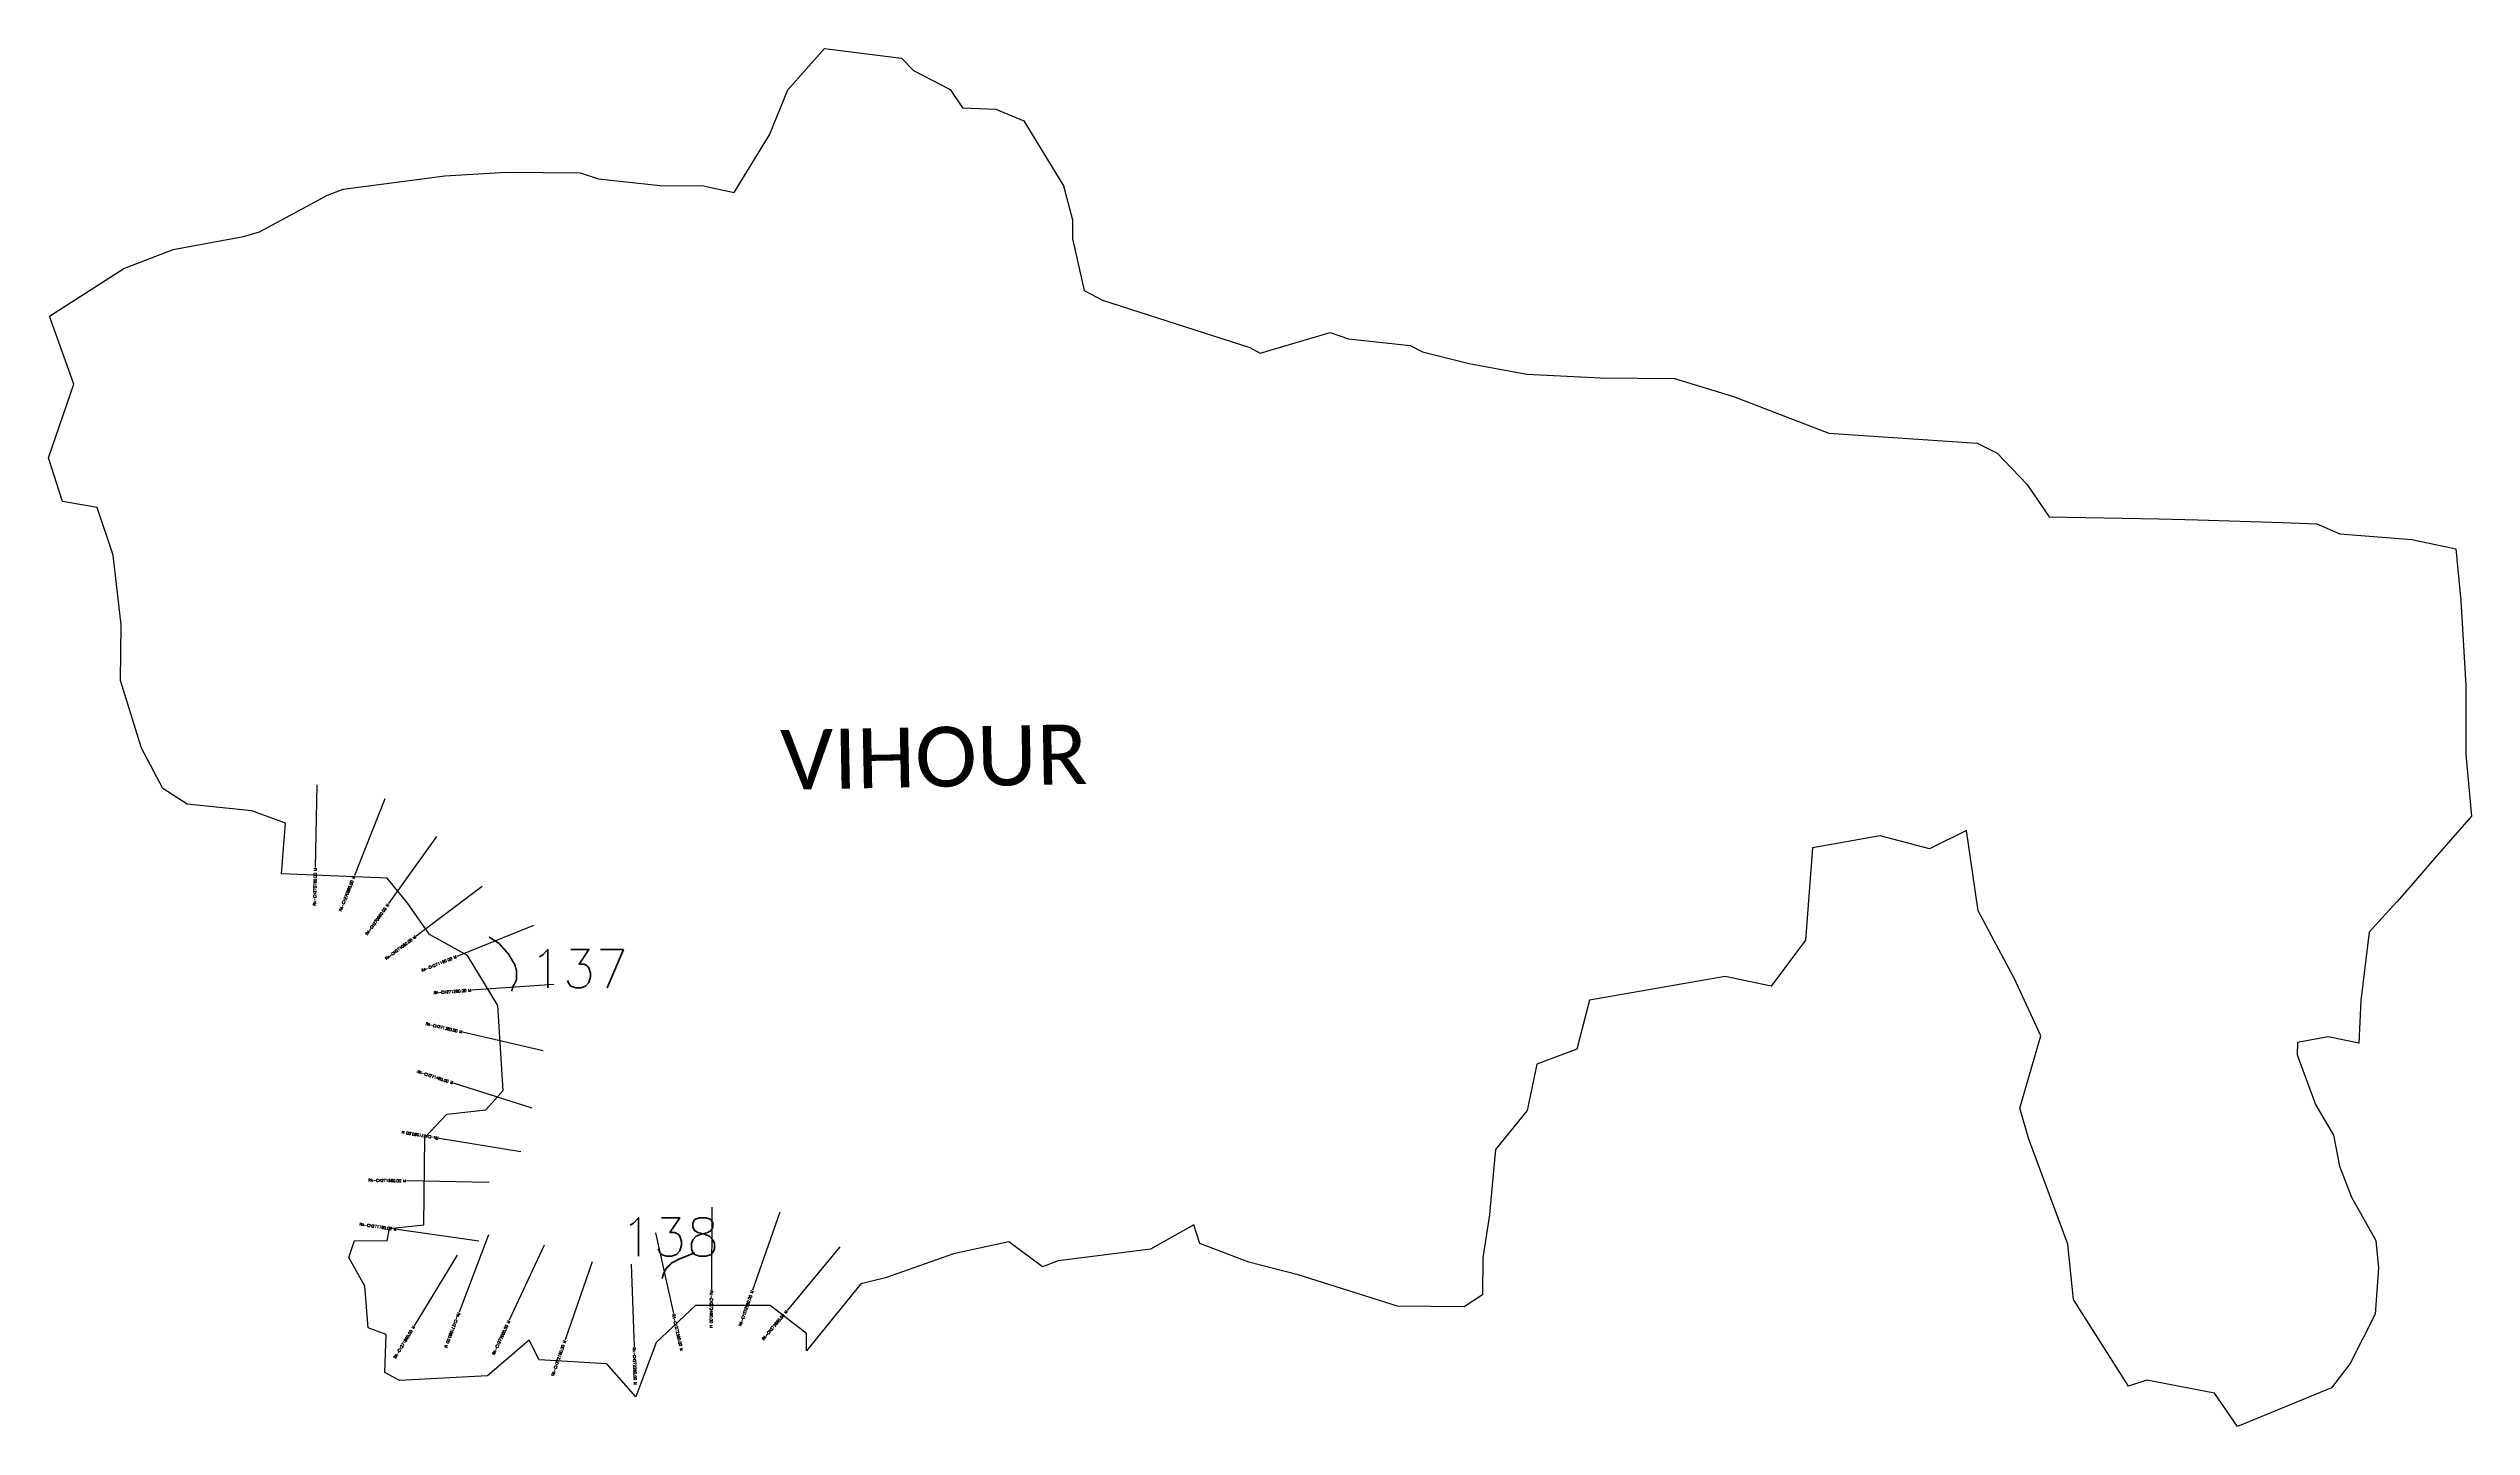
# Model space of a CAD drawing. Header units: metres. Extents: x 281101 to 285503, y 2029220 to 2031723.
import ezdxf
from ezdxf.enums import TextEntityAlignment as Align

# ---------------------------------------------------------------- set-up
doc = ezdxf.new("R2010")
doc.units = ezdxf.units.M
for name, color, linetype in [('CS', 134, 'Continuous'), ('CSMark', 6, 'Continuous'), ('NATURALLY PROTECTED', 3, 'Continuous'), ('VILLAGE NAME', 250, 'Continuous')]:
    doc.layers.add(name, color=color, linetype=linetype)
doc.styles.get("Standard").update_dxf_attribs({"font": 'simplex.shx'})

msp = doc.modelspace()

# ---------------------------------------------------------------- linework, layer by layer
at = {"color": 6, "flags": 128}
msp.add_lwpolyline([(281102.6, 2031236.4), (281237.6, 2031323.3), (281327.3, 2031357.7), (281454.7, 2031381.1), (281484.1, 2031390), (281607.7, 2031456.1), (281635.8, 2031467.1), (281820.4, 2031491.7), (281931.8, 2031498.3), (282066.7, 2031497.2), (282100.1, 2031485.8), (282211.9, 2031473.7), (282290.2, 2031473.1), (282346, 2031461.5), (282410.6, 2031566.1), (282444, 2031647.6), (282510.7, 2031722.7), (282650, 2031705.1), (282672.2, 2031682.6), (282739, 2031648.5), (282761.1, 2031614.7), (282821.6, 2031612.4), (282872.8, 2031591.5), (282944.6, 2031473.5), (282960.8, 2031411.8), (282960.8, 2031377.1), (282982.2, 2031283), (283015.6, 2031266), (283283.4, 2031179.9), (283302.1, 2031169.5), (283429, 2031206.8), (283462.5, 2031195.3), (283574.2, 2031183.2), (283596.5, 2031171.9), (283681.3, 2031151), (283786.3, 2031131.2), (283920.5, 2031124.5), (284054.7, 2031123.5), (284161.8, 2031091), (284335.2, 2031024.4), (284604.7, 2031005.9), (284640.7, 2030988.2), (284694.7, 2030931.6), (284735.1, 2030872), (284934.2, 2030868.9), (285005.5, 2030866.8), (285158.3, 2030862.3), (285221.7, 2030859.4), (285263, 2030841.2), (285393.8, 2030831.1), (285474, 2030814.4), (285483.3, 2030720.6), (285491.9, 2030566.3), (285492.2, 2030440.9), (285502.6, 2030328.9), (285434.8, 2030251.2), (285389.2, 2030198.8), (285367.1, 2030173.4), (285327, 2030129.6), (285316.3, 2030117.9), (285301.6, 2029994.3), (285297.9, 2029916.7), (285242.1, 2029928.3), (285186.1, 2029917.6), (285185.9, 2029895.2), (285218.8, 2029805.5), (285251.9, 2029749.3), (285262.6, 2029693.3), (285284.5, 2029637.2), (285328.6, 2029558.5), (285333.8, 2029508.1), (285327.6, 2029424.3), (285282.1, 2029335.2), (285248.2, 2029290.7), (285077.5, 2029220.5), (285035.6, 2029281.2), (284912.8, 2029304.6), (284879.1, 2029293.6), (284779.7, 2029451), (284769.3, 2029551.8), (284698.1, 2029742.5), (284681.8, 2029798.6), (284720.3, 2029929.6), (284672.5, 2030033.5), (284606.4, 2030157.1), (284585.1, 2030302.7), (284517.8, 2030269.7), (284428.5, 2030292.8), (284305.2, 2030271.4), (284292.7, 2030103.7), (284230.5, 2030020.3), (284146.8, 2030037.7), (283900.3, 2029994.9), (283877.3, 2029905.6), (283804.3, 2029878.2), (283786.9, 2029794.5), (283729.3, 2029723.6), (283720.3, 2029626.3), (283718.3, 2029604.9), (283706.5, 2029526.7), (283705.9, 2029459.6), (283672.2, 2029437.5), (283551.2, 2029438.8), (283370.7, 2029495.8), (283281.3, 2029518.9), (283192.1, 2029553.1), (283181.2, 2029586.8), (283102.6, 2029542.7), (282934.6, 2029521.6), (282906.6, 2029510.7), (282845.4, 2029555.9), (282744.6, 2029534.3), (282621.2, 2029490.6), (282576.3, 2029479.7), (282477.4, 2029358), (282477.4, 2029389.2), (282411.5, 2029440.3), (282275.8, 2029440.3), (282204.3, 2029373), (282167.9, 2029274.2), (282114.8, 2029334.1), (281991.9, 2029341.4), (281973.9, 2029377.1), (281898.2, 2029312.8), (281738.4, 2029304.3), (281711.5, 2029318.7), (281713.8, 2029387.5), (281681.5, 2029399.7), (281675.3, 2029475.3), (281646.2, 2029527.4), (281656.4, 2029558.4), (281715.8, 2029557.7), (281720.3, 2029579.9), (281782.6, 2029586.6), (281784.4, 2029745), (281824.4, 2029787.5), (281895.2, 2029795.5), (281926.7, 2029830.7), (281917.2, 2029984.8), (281861.6, 2030075.8), (281792.8, 2030113.6), (281752.4, 2030171.8), (281716.2, 2030215.9), (281524, 2030224), (281531.5, 2030315.8), (281470.2, 2030338.7), (281352.8, 2030350.8), (281308.3, 2030379.1), (281269.7, 2030452.1), (281231.6, 2030575.4), (281232.4, 2030676.1), (281217.9, 2030802.5), (281189.3, 2030889), (281126.2, 2030900), (281100.6, 2030979.2), (281146.4, 2031113), (281102.6, 2031236.4)], dxfattribs=at)
at = {"layer": 'CS'}
for p, q in [((281588.1, 2030385.4), (281585.4, 2030235.5)), ((281711.5, 2030360.3), (281656.3, 2030220.9)), ((281805.7, 2030292), (281718.5, 2030169.9)), ((281888.2, 2030201.3), (281768.4, 2030111)), ((281981.6, 2030130.4), (281842.5, 2030074.2)), ((282018.9, 2030023.1), (281869.3, 2030012.7)), ((281999.2, 2029902.8), (281853, 2029936.5)), ((281979.4, 2029798.6), (281836.5, 2029844.1)), ((281958.5, 2029719.4), (281810.5, 2029743.7)), ((281901, 2029663.5), (281751, 2029666.4)), ((282305.6, 2029618.5), (282304.9, 2029468.5)), ((282429.4, 2029609.7), (282379.8, 2029468.2)), ((281882.5, 2029556.9), (281734, 2029578.1)), ((281899.8, 2029568.5), (281846.6, 2029428.2)), ((282000.9, 2029549.7), (281937.8, 2029413.6)), ((282203.2, 2029572.1), (282235.9, 2029425.7)), ((282538.3, 2029546.6), (282442.4, 2029431.3)), ((281842.9, 2029531.9), (281765.2, 2029403.6)), ((282088.3, 2029519.3), (282039.1, 2029377.6)), ((282159.3, 2029515.3), (282164.4, 2029365.4))]:
    msp.add_line(p, q, dxfattribs=at)
at = {"layer": 'NATURALLY PROTECTED', "const_width": 3, "flags": 128}
for points in [[(281901, 2030109.4), (281919, 2030097.8), (281936.1, 2030078.7), (281947.4, 2030059.7), (281951, 2030048.5), (281951, 2030031.9), (281944.2, 2030018.6), (281942.2, 2030011)], [(282215.3, 2029489), (282218.2, 2029498.6), (282222.9, 2029507.3), (282232.8, 2029517.5), (282245.5, 2029524.1), (282272.9, 2029535.2), (282274.9, 2029535.8)]]:
    msp.add_lwpolyline(points, dxfattribs=at)

# ---------------------------------------------------------------- texts
at = {"char_height": 70, "attachment_point": 1}
for s, insert in [('137', (281974.5, 2030086.8)), ('138', (282139.5, 2029599.7))]:
    msp.add_mtext_dynamic_manual_height_columns(s, width=95.172, gutter_width=1, heights=[0], dxfattribs=dict(at, insert=insert))
at = {"layer": 'CSMark'}
for s, rotation, p in [('RA-CH270760.00 M', 88.9645, (281585.4, 2030234.5)), ('RA-CH270860.00 M', 68.3876, (281655.9, 2030219.9)), ('RA-CH270960.00 M', 54.4518, (281717.9, 2030169.1)), ('RA-CH271060.00 M', 37.0086, (281767.6, 2030110.4)), ('RA-CH271160.00 M', 21.9838, (281841.6, 2030073.8)), ('RA-CH271260.00 M', 3.9431, (281868.3, 2030012.7)), ('RA-CH271360.00 M', 347.0117, (281852.1, 2029936.7)), ('RA-CH271460.00 M', 342.3606, (281835.5, 2029844.4)), ('RA-CH271660.00 M', 358.8954, (281750, 2029666.4)), ('RA-CH271760.00 M', 351.8835, (281733, 2029578.3)), ('RA-CH272560.00 M', 70.6644, (282379.4, 2029467.2)), ('RA-CH272060.00 M', 65.136, (281937.4, 2029412.7)), ('RA-CH272660.00 M', 50.2569, (282441.8, 2029430.5)), ('RA-CH271860.00 M', 58.784, (281764.7, 2029402.7)), ('RA-CH272160.00 M', 70.8438, (282038.8, 2029376.7))]:
    msp.add_text(s, height=5, rotation=rotation, dxfattribs=at).set_placement(p, align=Align.MIDDLE_RIGHT)
for s, rotation, p in [('RA-CH271560.00 M', 170.6411, (281809.5, 2029743.9)), ('RA-CH272460.00 M', 269.7188, (282304.9, 2029467.5)), ('RA-CH271960.00 M', 249.2098, (281846.2, 2029427.3)), ('RA-CH272360.00 M', 282.5764, (282236.1, 2029424.7)), ('RA-CH272260.00 M', 271.9598, (282164.5, 2029364.4))]:
    msp.add_text(s, height=5, rotation=rotation, dxfattribs=at).set_placement(p, align=Align.MIDDLE_LEFT)
at = {"layer": 'VILLAGE NAME', "insert": (282429.5, 2030485.3), "char_height": 108.748, "attachment_point": 1, "rotation": 1.1028}
msp.add_mtext_dynamic_manual_height_columns('{\\fCalibri|b0|i0|c0|p34;VIHOUR}', width=726.929, gutter_width=543.7, heights=[0], dxfattribs=at)

doc.saveas('drawing.dxf')
